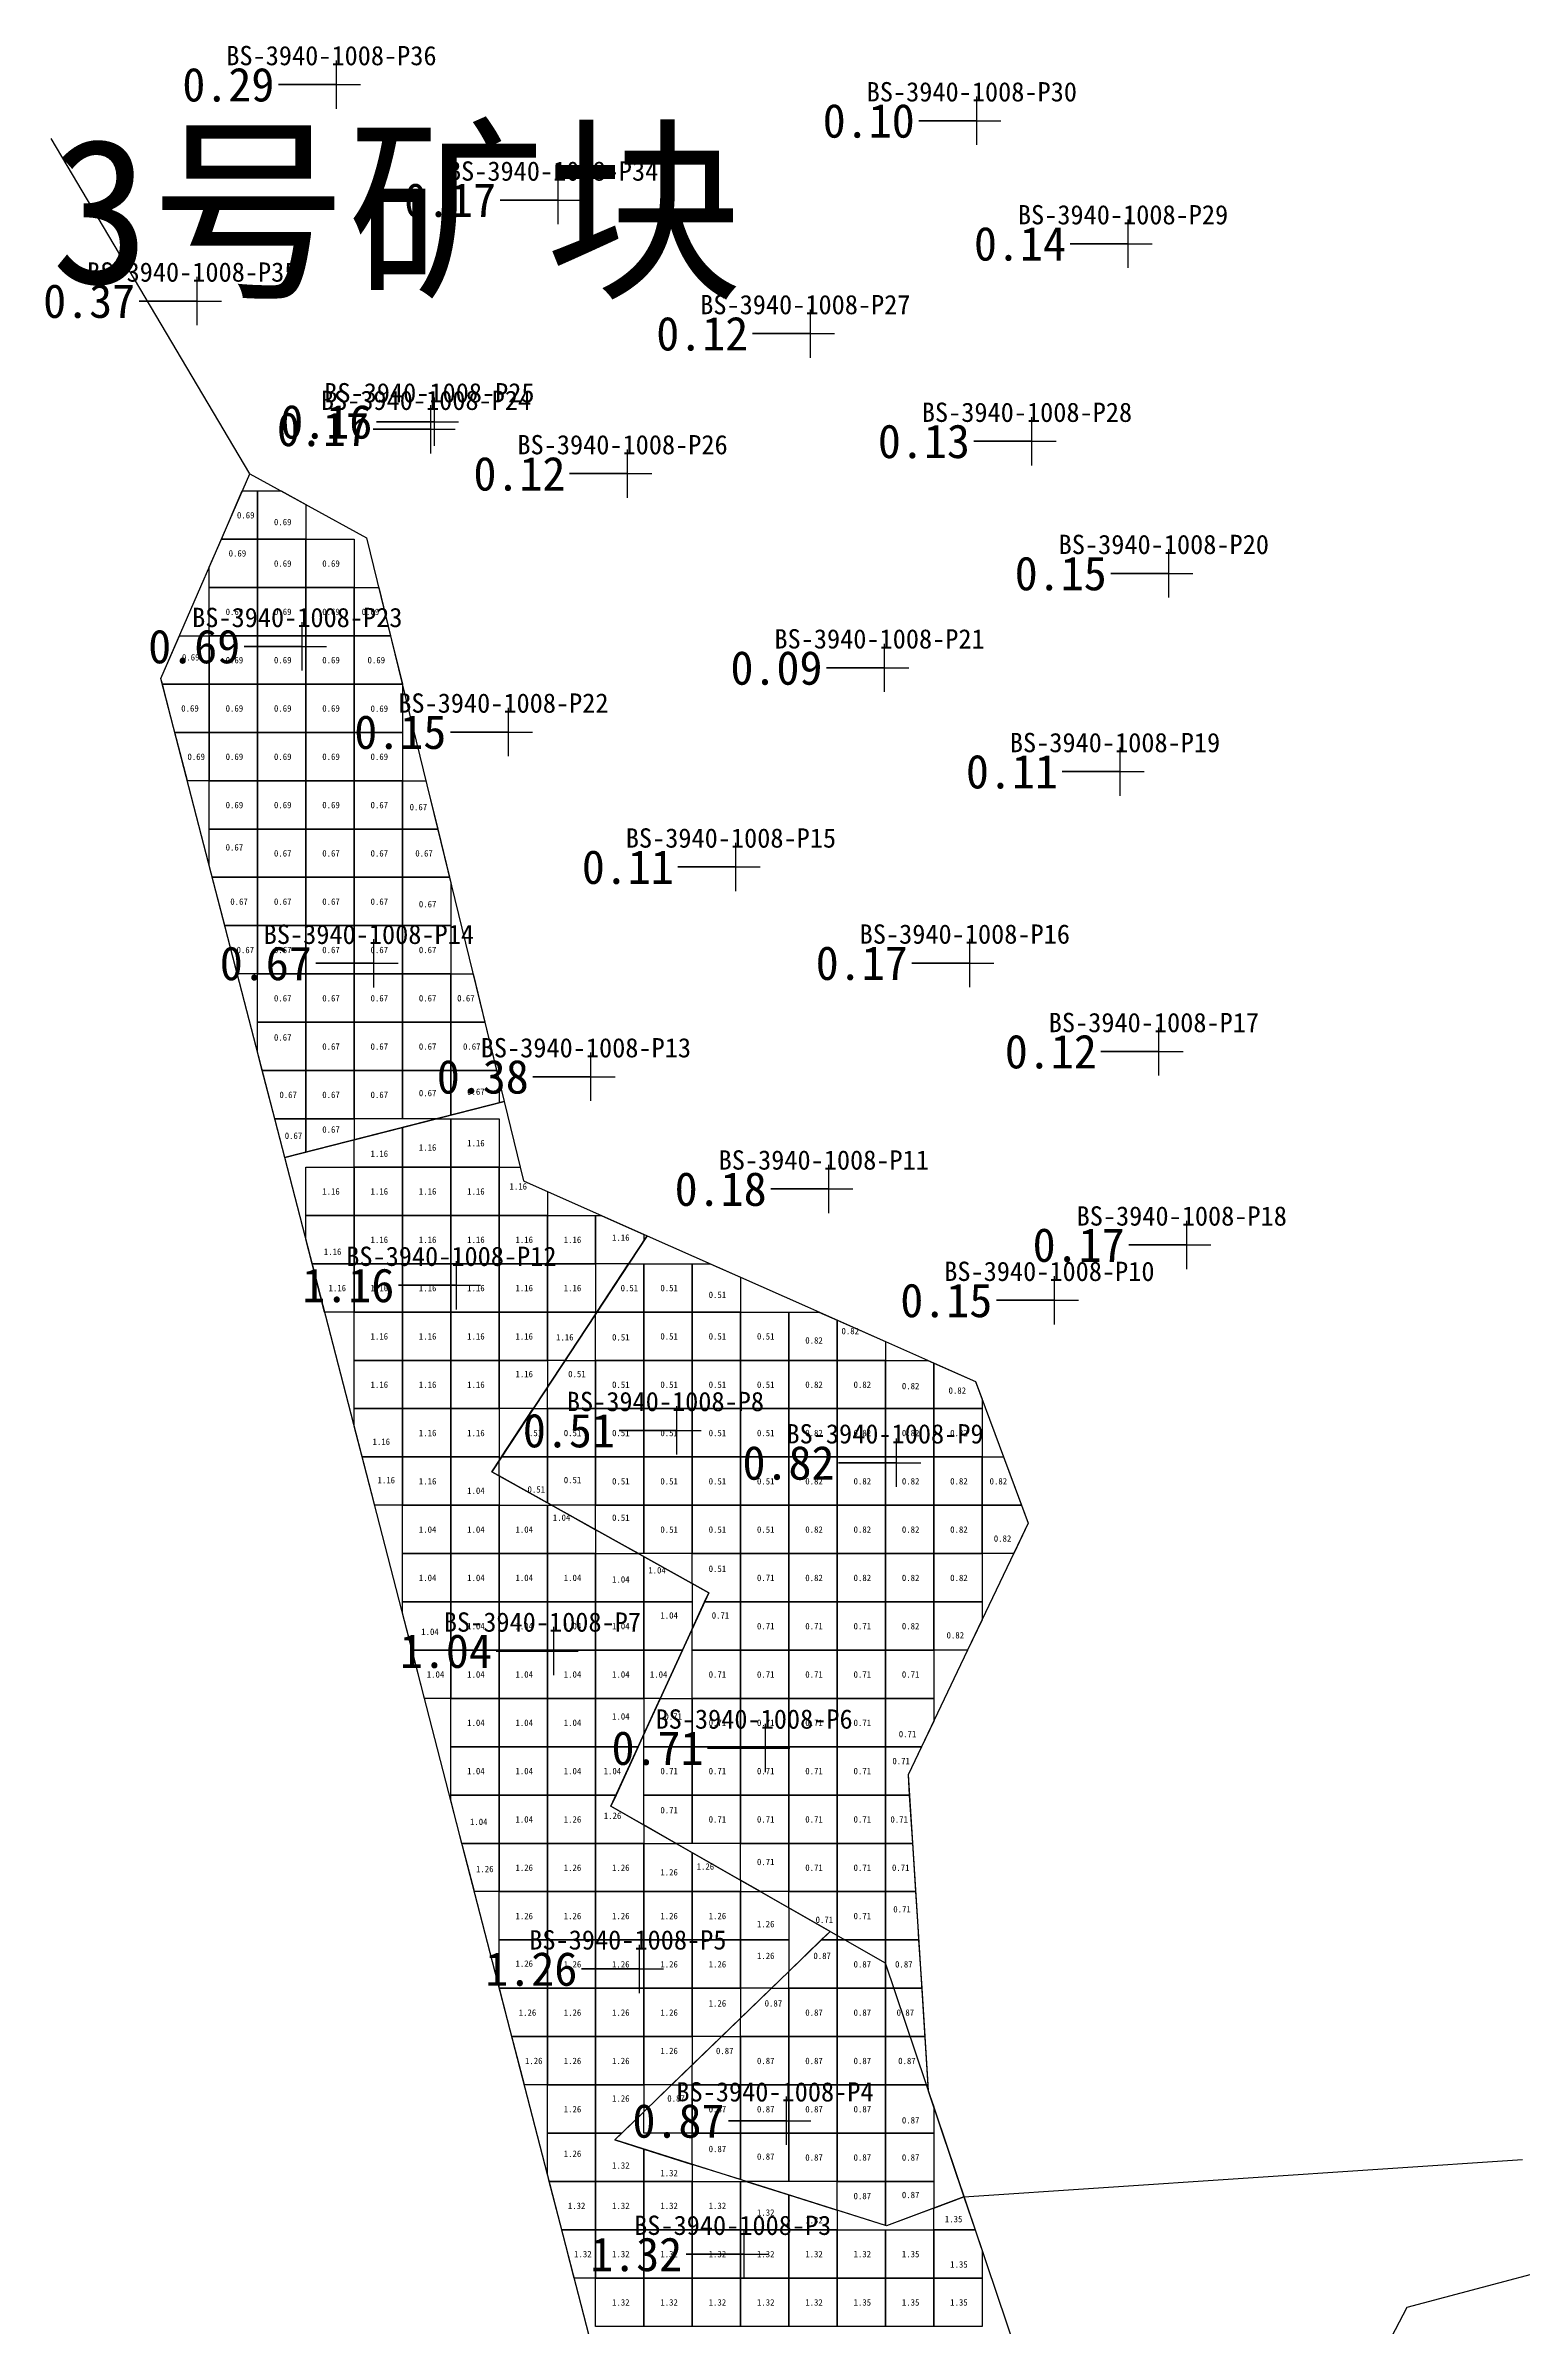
# Model space of a CAD drawing. Header units: metres. Extents: x 470001 to 470177, y 4349638 to 4349825.
# Drawn here: x 470088.92 to 470119.49, y 4349732.26 to 4349779.47 of the extents above; entities that cross this region are included whole.
import ezdxf

# ---------------------------------------------------------------- set-up
doc = ezdxf.new("R2010")
doc.units = ezdxf.units.M
for name, color, linetype in [('0.500-1.000', 4, 'Continuous'), ('1.000-1.500', 5, 'Continuous'), ('点', 7, 'Continuous'), ('爆区方格网', 7, 'Continuous'), ('综合图_历史矿块', 7, 'Continuous'), ('钻孔', 7, 'Continuous')]:
    doc.layers.add(name, color=color, linetype=linetype)
doc.styles.add('CN_TTF', font='simsunb.ttf')

msp = doc.modelspace()

# ---------------------------------------------------------------- texts
at = {"color": 4, "style": 'CN_TTF'}
for s, p in [('0.69', (470092.878, 4349769.686)), ('0.69', (470093.644, 4349769.545)), ('0.69', (470092.706, 4349768.897)), ('0.69', (470093.644, 4349768.686)), ('0.69', (470094.644, 4349768.686)), ('0.69', (470092.644, 4349767.686)), ('0.69', (470093.644, 4349767.686)), ('0.69', (470094.644, 4349767.686)), ('0.69', (470095.46, 4349767.686)), ('0.69', (470091.739, 4349766.745)), ('0.69', (470092.644, 4349766.686)), ('0.69', (470093.644, 4349766.686)), ('0.69', (470094.644, 4349766.686)), ('0.69', (470095.582, 4349766.686)), ('0.69', (470091.724, 4349765.686)), ('0.69', (470092.644, 4349765.686)), ('0.69', (470093.644, 4349765.686)), ('0.69', (470094.644, 4349765.686)), ('0.69', (470095.644, 4349765.682)), ('0.69', (470091.853, 4349764.686)), ('0.69', (470092.644, 4349764.686)), ('0.69', (470093.644, 4349764.686)), ('0.69', (470094.644, 4349764.686)), ('0.69', (470095.644, 4349764.686)), ('0.69', (470092.644, 4349763.686)), ('0.69', (470093.644, 4349763.686)), ('0.69', (470094.644, 4349763.686)), ('0.67', (470095.644, 4349763.686)), ('0.67', (470096.453, 4349763.644)), ('0.67', (470092.644, 4349762.81)), ('0.67', (470093.644, 4349762.686)), ('0.67', (470094.644, 4349762.686)), ('0.67', (470095.644, 4349762.686)), ('0.67', (470096.57, 4349762.686)), ('0.67', (470092.74, 4349761.686)), ('0.67', (470093.644, 4349761.686)), ('0.67', (470094.644, 4349761.686)), ('0.67', (470095.644, 4349761.686)), ('0.67', (470096.644, 4349761.633)), ('0.67', (470092.87, 4349760.686)), ('0.67', (470093.644, 4349760.686)), ('0.67', (470094.644, 4349760.686)), ('0.67', (470095.644, 4349760.686)), ('0.67', (470096.644, 4349760.686)), ('0.67', (470093.644, 4349759.686)), ('0.67', (470094.644, 4349759.686)), ('0.67', (470095.644, 4349759.686)), ('0.67', (470096.644, 4349759.686)), ('0.67', (470097.436, 4349759.686)), ('0.67', (470093.644, 4349758.875)), ('0.67', (470094.644, 4349758.686)), ('0.67', (470095.644, 4349758.686)), ('0.67', (470096.644, 4349758.686)), ('0.67', (470097.558, 4349758.686)), ('0.67', (470096.644, 4349757.724)), ('0.67', (470097.644, 4349757.751)), ('0.67', (470093.757, 4349757.686)), ('0.67', (470094.644, 4349757.686)), ('0.67', (470095.644, 4349757.686)), ('0.67', (470093.867, 4349756.84)), ('0.67', (470094.644, 4349756.968)), ('0.51', (470100.821, 4349753.686)), ('0.51', (470101.644, 4349753.686)), ('0.51', (470102.644, 4349753.546)), ('0.51', (470100.644, 4349752.667)), ('0.51', (470101.644, 4349752.686)), ('0.51', (470102.644, 4349752.686)), ('0.51', (470103.644, 4349752.686)), ('0.82', (470104.644, 4349752.602)), ('0.82', (470105.394, 4349752.796)), ('0.51', (470099.735, 4349751.907)), ('0.51', (470100.644, 4349751.686)), ('0.51', (470101.644, 4349751.686)), ('0.51', (470102.644, 4349751.686)), ('0.51', (470103.644, 4349751.686)), ('0.82', (470104.644, 4349751.686)), ('0.82', (470105.644, 4349751.686)), ('0.82', (470106.644, 4349751.658)), ('0.82', (470107.61, 4349751.564)), ('0.51', (470098.834, 4349750.686)), ('0.51', (470099.644, 4349750.686)), ('0.51', (470100.644, 4349750.686)), ('0.51', (470101.644, 4349750.686)), ('0.51', (470102.644, 4349750.686)), ('0.51', (470103.644, 4349750.686)), ('0.82', (470104.644, 4349750.686)), ('0.82', (470105.644, 4349750.686)), ('0.82', (470106.644, 4349750.686)), ('0.82', (470107.644, 4349750.686)), ('0.51', (470099.644, 4349749.712)), ('0.51', (470100.644, 4349749.686)), ('0.51', (470101.644, 4349749.686)), ('0.51', (470102.644, 4349749.686)), ('0.51', (470103.644, 4349749.686)), ('0.82', (470104.644, 4349749.686)), ('0.82', (470105.644, 4349749.686)), ('0.82', (470106.644, 4349749.686)), ('0.82', (470107.644, 4349749.686)), ('0.82', (470108.46, 4349749.686)), ('0.51', (470098.894, 4349749.517)), ('0.51', (470100.644, 4349748.933)), ('0.51', (470101.644, 4349748.686)), ('0.51', (470102.644, 4349748.686)), ('0.51', (470103.644, 4349748.686)), ('0.82', (470104.644, 4349748.686)), ('0.82', (470105.644, 4349748.686)), ('0.82', (470106.644, 4349748.686)), ('0.82', (470107.644, 4349748.686)), ('0.82', (470108.547, 4349748.5)), ('0.51', (470102.644, 4349747.875)), ('0.71', (470103.644, 4349747.686)), ('0.82', (470104.644, 4349747.686)), ('0.82', (470105.644, 4349747.686)), ('0.82', (470106.644, 4349747.686)), ('0.82', (470107.644, 4349747.686)), ('0.71', (470102.707, 4349746.908)), ('0.71', (470103.644, 4349746.686)), ('0.71', (470104.644, 4349746.686)), ('0.71', (470105.644, 4349746.686)), ('0.82', (470106.644, 4349746.686)), ('0.82', (470107.569, 4349746.498)), ('0.71', (470102.644, 4349745.686)), ('0.71', (470103.644, 4349745.686)), ('0.71', (470104.644, 4349745.686)), ('0.71', (470105.644, 4349745.686)), ('0.71', (470106.644, 4349745.686)), ('0.71', (470101.728, 4349744.817)), ('0.71', (470102.644, 4349744.686)), ('0.71', (470103.644, 4349744.686)), ('0.71', (470104.644, 4349744.686)), ('0.71', (470105.644, 4349744.686)), ('0.71', (470106.58, 4349744.452)), ('0.71', (470101.644, 4349743.686)), ('0.71', (470102.644, 4349743.686)), ('0.71', (470103.644, 4349743.686)), ('0.71', (470104.644, 4349743.686)), ('0.71', (470105.644, 4349743.686)), ('0.71', (470106.447, 4349743.894)), ('0.71', (470101.644, 4349742.877)), ('0.71', (470102.644, 4349742.686)), ('0.71', (470103.644, 4349742.686)), ('0.71', (470104.644, 4349742.686)), ('0.71', (470105.644, 4349742.686)), ('0.71', (470106.407, 4349742.686)), ('0.71', (470103.644, 4349741.805)), ('0.71', (470104.644, 4349741.686)), ('0.71', (470105.644, 4349741.686)), ('0.71', (470106.439, 4349741.686)), ('0.71', (470106.466, 4349740.826)), ('0.71', (470104.858, 4349740.608)), ('0.71', (470105.644, 4349740.686)), ('0.87', (470104.812, 4349739.861)), ('0.87', (470105.644, 4349739.686)), ('0.87', (470106.503, 4349739.686)), ('0.87', (470103.803, 4349738.877)), ('0.87', (470104.644, 4349738.686)), ('0.87', (470105.644, 4349738.686)), ('0.87', (470106.535, 4349738.686)), ('0.87', (470102.795, 4349737.893)), ('0.87', (470103.644, 4349737.686)), ('0.87', (470104.644, 4349737.686)), ('0.87', (470105.644, 4349737.686)), ('0.87', (470106.567, 4349737.686)), ('0.87', (470101.787, 4349736.909)), ('0.87', (470102.644, 4349736.686)), ('0.87', (470103.644, 4349736.686)), ('0.87', (470104.644, 4349736.686)), ('0.87', (470105.644, 4349736.686)), ('0.87', (470106.644, 4349736.457)), ('0.87', (470102.644, 4349735.863)), ('0.87', (470103.644, 4349735.705)), ('0.87', (470104.644, 4349735.686)), ('0.87', (470105.644, 4349735.686)), ('0.87', (470106.644, 4349735.686)), ('0.87', (470105.644, 4349734.888)), ('0.87', (470106.644, 4349734.911))]:
    msp.add_text(s, height=0.1333, dxfattribs=at).set_placement(p)
at = {"color": 5, "style": 'CN_TTF'}
for s, p in [('1.16', (470095.644, 4349756.468)), ('1.16', (470096.644, 4349756.596)), ('1.16', (470097.644, 4349756.686)), ('1.16', (470094.644, 4349755.686)), ('1.16', (470095.644, 4349755.686)), ('1.16', (470096.644, 4349755.686)), ('1.16', (470097.644, 4349755.686)), ('1.16', (470098.521, 4349755.79)), ('1.16', (470094.677, 4349754.44)), ('1.16', (470095.644, 4349754.686)), ('1.16', (470096.644, 4349754.686)), ('1.16', (470097.644, 4349754.686)), ('1.16', (470098.644, 4349754.686)), ('1.16', (470099.644, 4349754.686)), ('1.16', (470100.644, 4349754.731)), ('1.16', (470094.774, 4349753.686)), ('1.16', (470095.644, 4349753.686)), ('1.16', (470096.644, 4349753.686)), ('1.16', (470097.644, 4349753.686)), ('1.16', (470098.644, 4349753.686)), ('1.16', (470099.644, 4349753.686)), ('1.16', (470095.644, 4349752.686)), ('1.16', (470096.644, 4349752.686)), ('1.16', (470097.644, 4349752.686)), ('1.16', (470098.644, 4349752.686)), ('1.16', (470099.485, 4349752.667)), ('1.16', (470095.644, 4349751.686)), ('1.16', (470096.644, 4349751.686)), ('1.16', (470097.644, 4349751.686)), ('1.16', (470098.644, 4349751.907)), ('1.16', (470096.644, 4349750.686)), ('1.16', (470097.644, 4349750.686)), ('1.16', (470095.685, 4349750.505)), ('1.16', (470095.788, 4349749.708)), ('1.16', (470096.644, 4349749.686)), ('1.04', (470097.644, 4349749.491)), ('1.04', (470099.417, 4349748.933)), ('1.04', (470096.644, 4349748.686)), ('1.04', (470097.644, 4349748.686)), ('1.04', (470098.644, 4349748.686)), ('1.04', (470101.394, 4349747.843)), ('1.04', (470096.644, 4349747.686)), ('1.04', (470097.644, 4349747.686)), ('1.04', (470098.644, 4349747.686)), ('1.04', (470099.644, 4349747.686)), ('1.04', (470100.644, 4349747.654)), ('1.04', (470101.644, 4349746.908)), ('1.04', (470096.693, 4349746.57)), ('1.04', (470097.644, 4349746.686)), ('1.04', (470098.644, 4349746.686)), ('1.04', (470099.644, 4349746.686)), ('1.04', (470100.644, 4349746.686)), ('1.04', (470096.808, 4349745.686)), ('1.04', (470097.644, 4349745.686)), ('1.04', (470098.644, 4349745.686)), ('1.04', (470099.644, 4349745.686)), ('1.04', (470100.644, 4349745.686)), ('1.04', (470101.427, 4349745.686)), ('1.04', (470097.644, 4349744.686)), ('1.04', (470098.644, 4349744.686)), ('1.04', (470099.644, 4349744.686)), ('1.04', (470100.644, 4349744.817)), ('1.04', (470097.644, 4349743.686)), ('1.04', (470098.644, 4349743.686)), ('1.04', (470099.644, 4349743.686)), ('1.04', (470100.469, 4349743.686)), ('1.04', (470097.702, 4349742.635)), ('1.04', (470098.644, 4349742.686)), ('1.26', (470099.644, 4349742.686)), ('1.26', (470100.473, 4349742.762)), ('1.26', (470097.828, 4349741.659)), ('1.26', (470098.644, 4349741.686)), ('1.26', (470099.644, 4349741.686)), ('1.26', (470100.644, 4349741.686)), ('1.26', (470102.394, 4349741.71)), ('1.26', (470101.644, 4349741.591)), ('1.26', (470098.644, 4349740.686)), ('1.26', (470099.644, 4349740.686)), ('1.26', (470100.644, 4349740.686)), ('1.26', (470101.644, 4349740.686)), ('1.26', (470102.644, 4349740.686)), ('1.26', (470103.644, 4349740.519)), ('1.26', (470103.644, 4349739.861)), ('1.26', (470098.644, 4349739.7)), ('1.26', (470099.644, 4349739.686)), ('1.26', (470100.644, 4349739.686)), ('1.26', (470101.644, 4349739.686)), ('1.26', (470102.644, 4349739.686)), ('1.26', (470102.644, 4349738.877)), ('1.26', (470098.712, 4349738.686)), ('1.26', (470099.644, 4349738.686)), ('1.26', (470100.644, 4349738.686)), ('1.26', (470101.644, 4349738.686)), ('1.26', (470101.644, 4349737.893)), ('1.26', (470098.841, 4349737.686)), ('1.26', (470099.644, 4349737.686)), ('1.26', (470100.644, 4349737.686)), ('1.26', (470099.644, 4349736.686)), ('1.26', (470100.644, 4349736.909)), ('1.26', (470099.644, 4349735.765)), ('1.32', (470100.644, 4349735.521)), ('1.32', (470101.644, 4349735.363)), ('1.32', (470099.729, 4349734.686)), ('1.32', (470100.644, 4349734.686)), ('1.32', (470101.644, 4349734.686)), ('1.32', (470102.644, 4349734.686)), ('1.32', (470103.644, 4349734.546)), ('1.32', (470104.644, 4349734.388)), ('1.35', (470107.534, 4349734.411)), ('1.32', (470099.858, 4349733.686)), ('1.32', (470100.644, 4349733.686)), ('1.32', (470101.644, 4349733.686)), ('1.32', (470102.644, 4349733.686)), ('1.32', (470103.644, 4349733.686)), ('1.32', (470104.644, 4349733.686)), ('1.32', (470105.644, 4349733.686)), ('1.35', (470106.644, 4349733.686)), ('1.35', (470107.644, 4349733.472)), ('1.32', (470100.644, 4349732.686)), ('1.32', (470101.644, 4349732.686)), ('1.32', (470102.644, 4349732.686)), ('1.32', (470103.644, 4349732.686)), ('1.32', (470104.644, 4349732.686)), ('1.35', (470105.644, 4349732.686)), ('1.35', (470106.644, 4349732.686)), ('1.35', (470107.644, 4349732.686))]:
    msp.add_text(s, height=0.1333, dxfattribs=at).set_placement(p)
at = {"insert": (470089.034, 4349777.553), "char_height": 3, "attachment_point": 1, "style": 'CN_TTF'}
msp.add_mtext('3号矿块', dxfattribs=at)
at = {"layer": '钻孔', "color": 138, "true_color": 0x004c4c, "style": 'CN_TTF'}
for s, p in [('BS-3940-1008-P36', (470092.657, 4349779.068)), ('BS-3940-1008-P30', (470105.915, 4349778.319)), ('BS-3940-1008-P34', (470097.246, 4349776.678)), ('BS-3940-1008-P29', (470109.046, 4349775.774)), ('BS-3940-1008-P35', (470089.776, 4349774.587)), ('BS-3940-1008-P27', (470102.469, 4349773.913)), ('BS-3940-1008-P25', (470094.685, 4349772.088)), ('BS-3940-1008-P24', (470094.615, 4349771.932)), ('BS-3940-1008-P28', (470107.057, 4349771.684)), ('BS-3940-1008-P26', (470098.684, 4349771.013)), ('BS-3940-1008-P20', (470109.89, 4349768.948)), ('BS-3940-1008-P23', (470091.95, 4349767.436)), ('BS-3940-1008-P21', (470104.005, 4349766.993)), ('BS-3940-1008-P22', (470096.217, 4349765.664)), ('BS-3940-1008-P19', (470108.88, 4349764.846)), ('BS-3940-1008-P15', (470100.928, 4349762.87)), ('BS-3940-1008-P14', (470093.432, 4349760.876)), ('BS-3940-1008-P16', (470105.77, 4349760.881)), ('BS-3940-1008-P17', (470109.685, 4349759.05)), ('BS-3940-1008-P13', (470097.925, 4349758.528)), ('BS-3940-1008-P11', (470102.85, 4349756.204)), ('BS-3940-1008-P18', (470110.261, 4349755.045)), ('BS-3940-1008-P12', (470095.14, 4349754.21)), ('BS-3940-1008-P10', (470107.521, 4349753.899)), ('BS-3940-1008-P8', (470099.708, 4349751.204)), ('BS-3940-1008-P9', (470104.254, 4349750.535)), ('BS-3940-1008-P7', (470097.161, 4349746.638)), ('BS-3940-1008-P6', (470101.543, 4349744.63)), ('BS-3940-1008-P5', (470098.93, 4349740.058)), ('BS-3940-1008-P4', (470101.976, 4349736.912)), ('BS-3940-1008-P3', (470101.101, 4349734.149))]:
    msp.add_text(s, height=0.4, dxfattribs=at).set_placement(p)
at = {"layer": '钻孔', "color": 8, "style": 'CN_TTF'}
for s, p in [('0.29', (470091.747, 4349778.318)), ('0.10', (470105.005, 4349777.569)), ('0.17', (470096.336, 4349775.928)), ('0.14', (470108.136, 4349775.024)), ('0.37', (470088.866, 4349773.837)), ('0.12', (470101.559, 4349773.163)), ('0.16', (470093.775, 4349771.338)), ('0.17', (470093.705, 4349771.182)), ('0.13', (470106.147, 4349770.934)), ('0.12', (470097.774, 4349770.263)), ('0.15', (470108.98, 4349768.198)), ('0.09', (470103.095, 4349766.243)), ('0.15', (470095.307, 4349764.914)), ('0.11', (470107.97, 4349764.096)), ('0.11', (470100.018, 4349762.12)), ('0.17', (470104.86, 4349760.131)), ('0.12', (470108.775, 4349758.3)), ('0.38', (470097.015, 4349757.778)), ('0.18', (470101.94, 4349755.454)), ('0.17', (470109.351, 4349754.295)), ('0.15', (470106.611, 4349753.149))]:
    msp.add_text(s, height=0.7, dxfattribs=at).set_placement(p)
at = {"layer": '钻孔', "color": 4, "style": 'CN_TTF'}
for s, p in [('0.69', (470091.04, 4349766.686)), ('0.67', (470092.522, 4349760.126)), ('0.51', (470098.798, 4349750.454)), ('0.82', (470103.344, 4349749.785)), ('0.71', (470100.633, 4349743.88)), ('0.87', (470101.066, 4349736.162))]:
    msp.add_text(s, height=0.7, dxfattribs=at).set_placement(p)
at = {"layer": '钻孔', "color": 5, "style": 'CN_TTF'}
for s, p in [('1.16', (470094.23, 4349753.46)), ('1.04', (470096.251, 4349745.888)), ('1.26', (470098.02, 4349739.308)), ('1.32', (470100.191, 4349733.399))]:
    msp.add_text(s, height=0.7, dxfattribs=at).set_placement(p)

# ---------------------------------------------------------------- linework, layer by layer
at = {"color": 7}
for p, q in [((470093.143, 4349770.612), (470089.034, 4349777.553)), ((470107.929, 4349734.941), (470119.49, 4349735.708))]:
    msp.add_line(p, q, dxfattribs=at)
at = {"layer": '0.500-1.000', "color": 4, "lineweight": 30}
for points in [[(470098.411, 4349757.616), (470093.868, 4349756.452), (470092.145, 4349763.118), (470091.304, 4349766.375), (470093.143, 4349770.612), (470095.562, 4349769.284), (470096.81, 4349764.172), (470098.411, 4349757.616)], [(470100.621, 4349743.027), (470102.645, 4349747.444), (470098.153, 4349749.95), (470101.368, 4349754.835), (470104.687, 4349753.362), (470108.167, 4349751.817), (470109.26, 4349748.883), (470107.86, 4349745.952), (470106.771, 4349743.672), (470106.972, 4349740.536), (470107.191, 4349737.133), (470107.929, 4349734.941), (470106.327, 4349734.336), (470100.701, 4349736.118), (470105.159, 4349740.434), (470100.621, 4349743.027)]]:
    msp.add_lwpolyline(points, close=True, dxfattribs=at)
at = {"layer": '1.000-1.500', "color": 5, "lineweight": 30}
msp.add_lwpolyline([(470098.411, 4349757.616), (470098.812, 4349755.969), (470101.368, 4349754.835), (470098.153, 4349749.95), (470102.645, 4349747.444), (470100.621, 4349743.027), (470106.299, 4349739.782), (470109.856, 4349729.218), (470114.373, 4349727.421), (470110.826, 4349722.422), (470110.138, 4349718.026), (470107.154, 4349716.026), (470103.459, 4349714.397), (470104.254, 4349720.146), (470106.075, 4349727.256), (470101.011, 4349728.805), (470100.433, 4349731.043), (470099.259, 4349735.588), (470097.55, 4349742.202), (470095.716, 4349749.299), (470093.868, 4349756.452), (470098.411, 4349757.616)], close=True, dxfattribs=at)
at = {"layer": '点', "color": 138, "true_color": 0x004c4c}
for p, q in [((470094.937, 4349778.168), (470094.937, 4349779.168)), ((470094.437, 4349778.668), (470095.437, 4349778.668)), ((470108.195, 4349777.419), (470108.195, 4349778.419)), ((470107.695, 4349777.919), (470108.695, 4349777.919)), ((470099.526, 4349775.778), (470099.526, 4349776.778)), ((470099.026, 4349776.278), (470100.026, 4349776.278)), ((470111.326, 4349774.874), (470111.326, 4349775.874)), ((470110.826, 4349775.374), (470111.826, 4349775.374)), ((470092.056, 4349773.687), (470092.056, 4349774.687)), ((470091.556, 4349774.187), (470092.556, 4349774.187)), ((470104.749, 4349773.013), (470104.749, 4349774.013)), ((470104.249, 4349773.513), (470105.249, 4349773.513)), ((470096.895, 4349771.032), (470096.895, 4349772.032)), ((470096.965, 4349771.188), (470096.965, 4349772.188)), ((470096.395, 4349771.532), (470097.395, 4349771.532)), ((470096.465, 4349771.688), (470097.465, 4349771.688)), ((470109.337, 4349770.784), (470109.337, 4349771.784)), ((470100.964, 4349770.113), (470100.964, 4349771.113)), ((470108.837, 4349771.284), (470109.837, 4349771.284)), ((470100.464, 4349770.613), (470101.464, 4349770.613)), ((470112.17, 4349768.048), (470112.17, 4349769.048)), ((470111.67, 4349768.548), (470112.67, 4349768.548)), ((470094.23, 4349766.536), (470094.23, 4349767.536)), ((470093.73, 4349767.036), (470094.73, 4349767.036)), ((470106.285, 4349766.093), (470106.285, 4349767.093)), ((470105.785, 4349766.593), (470106.785, 4349766.593)), ((470098.497, 4349764.764), (470098.497, 4349765.764)), ((470097.997, 4349765.264), (470098.997, 4349765.264)), ((470111.16, 4349763.946), (470111.16, 4349764.946)), ((470110.66, 4349764.446), (470111.66, 4349764.446)), ((470103.208, 4349761.97), (470103.208, 4349762.97)), ((470102.708, 4349762.47), (470103.708, 4349762.47)), ((470095.712, 4349759.976), (470095.712, 4349760.976)), ((470108.05, 4349759.981), (470108.05, 4349760.981)), ((470095.212, 4349760.476), (470096.212, 4349760.476)), ((470107.55, 4349760.481), (470108.55, 4349760.481)), ((470111.965, 4349758.15), (470111.965, 4349759.15)), ((470100.205, 4349757.628), (470100.205, 4349758.628)), ((470111.465, 4349758.65), (470112.465, 4349758.65)), ((470099.705, 4349758.128), (470100.705, 4349758.128)), ((470105.13, 4349755.304), (470105.13, 4349756.304)), ((470104.63, 4349755.804), (470105.63, 4349755.804)), ((470112.541, 4349754.145), (470112.541, 4349755.145)), ((470112.041, 4349754.645), (470113.041, 4349754.645)), ((470097.42, 4349753.31), (470097.42, 4349754.31)), ((470096.92, 4349753.81), (470097.92, 4349753.81)), ((470109.801, 4349752.999), (470109.801, 4349753.999)), ((470109.301, 4349753.499), (470110.301, 4349753.499)), ((470101.988, 4349750.304), (470101.988, 4349751.304)), ((470101.488, 4349750.804), (470102.488, 4349750.804)), ((470106.534, 4349749.635), (470106.534, 4349750.635)), ((470106.034, 4349750.135), (470107.034, 4349750.135)), ((470099.441, 4349745.738), (470099.441, 4349746.738)), ((470098.941, 4349746.238), (470099.941, 4349746.238)), ((470103.823, 4349743.73), (470103.823, 4349744.73)), ((470103.323, 4349744.23), (470104.323, 4349744.23)), ((470101.21, 4349739.158), (470101.21, 4349740.158)), ((470100.71, 4349739.658), (470101.71, 4349739.658)), ((470104.256, 4349736.012), (470104.256, 4349737.012)), ((470103.756, 4349736.512), (470104.756, 4349736.512)), ((470103.381, 4349733.249), (470103.381, 4349734.249)), ((470102.881, 4349733.749), (470103.881, 4349733.749))]:
    msp.add_line(p, q, dxfattribs=at)
at = {"layer": '爆区方格网', "color": 4}
for points in [[(470093.304, 4349770.256), (470093.304, 4349769.256), (470092.555, 4349769.256), (470092.989, 4349770.256), (470093.304, 4349770.256)], [(470094.304, 4349769.256), (470093.304, 4349769.256), (470093.304, 4349770.256), (470093.791, 4349770.256), (470094.304, 4349769.975), (470094.304, 4349769.256)], [(470093.304, 4349769.256), (470093.304, 4349768.256), (470092.304, 4349768.256), (470092.304, 4349768.678), (470092.555, 4349769.256), (470093.304, 4349769.256)], [(470093.304, 4349768.256), (470093.304, 4349769.256), (470094.304, 4349769.256), (470094.304, 4349768.256), (470093.304, 4349768.256)], [(470094.304, 4349768.256), (470094.304, 4349769.256), (470095.304, 4349769.256), (470095.304, 4349768.256), (470094.304, 4349768.256)], [(470092.304, 4349767.256), (470092.304, 4349768.256), (470093.304, 4349768.256), (470093.304, 4349767.256), (470092.304, 4349767.256)], [(470093.304, 4349767.256), (470093.304, 4349768.256), (470094.304, 4349768.256), (470094.304, 4349767.256), (470093.304, 4349767.256)], [(470094.304, 4349767.256), (470094.304, 4349768.256), (470095.304, 4349768.256), (470095.304, 4349767.256), (470094.304, 4349767.256)], [(470095.304, 4349767.256), (470095.304, 4349768.256), (470095.813, 4349768.256), (470096.058, 4349767.256), (470095.304, 4349767.256)], [(470092.304, 4349767.256), (470092.304, 4349766.256), (470091.334, 4349766.256), (470091.304, 4349766.375), (470091.686, 4349767.256), (470092.304, 4349767.256)], [(470092.304, 4349766.256), (470092.304, 4349767.256), (470093.304, 4349767.256), (470093.304, 4349766.256), (470092.304, 4349766.256)], [(470093.304, 4349766.256), (470093.304, 4349767.256), (470094.304, 4349767.256), (470094.304, 4349766.256), (470093.304, 4349766.256)], [(470094.304, 4349766.256), (470094.304, 4349767.256), (470095.304, 4349767.256), (470095.304, 4349766.256), (470094.304, 4349766.256)], [(470095.304, 4349766.256), (470095.304, 4349767.256), (470096.058, 4349767.256), (470096.302, 4349766.256), (470095.304, 4349766.256)], [(470092.304, 4349766.256), (470092.304, 4349765.256), (470091.593, 4349765.256), (470091.334, 4349766.256), (470092.304, 4349766.256)], [(470092.304, 4349765.256), (470092.304, 4349766.256), (470093.304, 4349766.256), (470093.304, 4349765.256), (470092.304, 4349765.256)], [(470093.304, 4349765.256), (470093.304, 4349766.256), (470094.304, 4349766.256), (470094.304, 4349765.256), (470093.304, 4349765.256)], [(470094.304, 4349765.256), (470094.304, 4349766.256), (470095.304, 4349766.256), (470095.304, 4349765.256), (470094.304, 4349765.256)], [(470096.304, 4349765.256), (470095.304, 4349765.256), (470095.304, 4349766.256), (470096.302, 4349766.256), (470096.304, 4349766.247), (470096.304, 4349765.256)], [(470092.304, 4349765.256), (470092.304, 4349764.256), (470091.851, 4349764.256), (470091.593, 4349765.256), (470092.304, 4349765.256)], [(470092.304, 4349764.256), (470092.304, 4349765.256), (470093.304, 4349765.256), (470093.304, 4349764.256), (470092.304, 4349764.256)], [(470093.304, 4349764.256), (470093.304, 4349765.256), (470094.304, 4349765.256), (470094.304, 4349764.256), (470093.304, 4349764.256)], [(470094.304, 4349764.256), (470094.304, 4349765.256), (470095.304, 4349765.256), (470095.304, 4349764.256), (470094.304, 4349764.256)], [(470095.304, 4349764.256), (470095.304, 4349765.256), (470096.304, 4349765.256), (470096.304, 4349764.256), (470095.304, 4349764.256)], [(470092.304, 4349763.256), (470092.304, 4349764.256), (470093.304, 4349764.256), (470093.304, 4349763.256), (470092.304, 4349763.256)], [(470093.304, 4349763.256), (470093.304, 4349764.256), (470094.304, 4349764.256), (470094.304, 4349763.256), (470093.304, 4349763.256)], [(470094.304, 4349763.256), (470094.304, 4349764.256), (470095.304, 4349764.256), (470095.304, 4349763.256), (470094.304, 4349763.256)], [(470095.304, 4349763.256), (470095.304, 4349764.256), (470096.304, 4349764.256), (470096.304, 4349763.256), (470095.304, 4349763.256)], [(470096.304, 4349763.256), (470096.304, 4349764.256), (470096.79, 4349764.256), (470096.81, 4349764.172), (470097.034, 4349763.256), (470096.304, 4349763.256)], [(470092.304, 4349763.256), (470093.304, 4349763.256), (470093.304, 4349762.256), (470092.368, 4349762.256), (470092.304, 4349762.505), (470092.304, 4349763.256)], [(470093.304, 4349762.256), (470093.304, 4349763.256), (470094.304, 4349763.256), (470094.304, 4349762.256), (470093.304, 4349762.256)], [(470094.304, 4349762.256), (470094.304, 4349763.256), (470095.304, 4349763.256), (470095.304, 4349762.256), (470094.304, 4349762.256)], [(470095.304, 4349762.256), (470095.304, 4349763.256), (470096.304, 4349763.256), (470096.304, 4349762.256), (470095.304, 4349762.256)], [(470096.304, 4349762.256), (470096.304, 4349763.256), (470097.034, 4349763.256), (470097.278, 4349762.256), (470096.304, 4349762.256)], [(470093.304, 4349762.256), (470093.304, 4349761.256), (470092.626, 4349761.256), (470092.368, 4349762.256), (470093.304, 4349762.256)], [(470093.304, 4349761.256), (470093.304, 4349762.256), (470094.304, 4349762.256), (470094.304, 4349761.256), (470093.304, 4349761.256)], [(470094.304, 4349761.256), (470094.304, 4349762.256), (470095.304, 4349762.256), (470095.304, 4349761.256), (470094.304, 4349761.256)], [(470095.304, 4349761.256), (470095.304, 4349762.256), (470096.304, 4349762.256), (470096.304, 4349761.256), (470095.304, 4349761.256)], [(470097.304, 4349761.256), (470096.304, 4349761.256), (470096.304, 4349762.256), (470097.278, 4349762.256), (470097.304, 4349762.15), (470097.304, 4349761.256)], [(470093.304, 4349761.256), (470093.304, 4349760.256), (470092.885, 4349760.256), (470092.626, 4349761.256), (470093.304, 4349761.256)], [(470093.304, 4349760.256), (470093.304, 4349761.256), (470094.304, 4349761.256), (470094.304, 4349760.256), (470093.304, 4349760.256)], [(470094.304, 4349760.256), (470094.304, 4349761.256), (470095.304, 4349761.256), (470095.304, 4349760.256), (470094.304, 4349760.256)], [(470095.304, 4349760.256), (470095.304, 4349761.256), (470096.304, 4349761.256), (470096.304, 4349760.256), (470095.304, 4349760.256)], [(470096.304, 4349760.256), (470096.304, 4349761.256), (470097.304, 4349761.256), (470097.304, 4349760.256), (470096.304, 4349760.256)], [(470093.304, 4349759.256), (470093.304, 4349760.256), (470094.304, 4349760.256), (470094.304, 4349759.256), (470093.304, 4349759.256)], [(470094.304, 4349759.256), (470094.304, 4349760.256), (470095.304, 4349760.256), (470095.304, 4349759.256), (470094.304, 4349759.256)], [(470095.304, 4349759.256), (470095.304, 4349760.256), (470096.304, 4349760.256), (470096.304, 4349759.256), (470095.304, 4349759.256)], [(470096.304, 4349759.256), (470096.304, 4349760.256), (470097.304, 4349760.256), (470097.304, 4349759.256), (470096.304, 4349759.256)], [(470097.304, 4349759.256), (470097.304, 4349760.256), (470097.766, 4349760.256), (470098.01, 4349759.256), (470097.304, 4349759.256)], [(470093.304, 4349759.256), (470094.304, 4349759.256), (470094.304, 4349758.256), (470093.402, 4349758.256), (470093.304, 4349758.634), (470093.304, 4349759.256)], [(470094.304, 4349758.256), (470094.304, 4349759.256), (470095.304, 4349759.256), (470095.304, 4349758.256), (470094.304, 4349758.256)], [(470095.304, 4349758.256), (470095.304, 4349759.256), (470096.304, 4349759.256), (470096.304, 4349758.256), (470095.304, 4349758.256)], [(470096.304, 4349758.256), (470096.304, 4349759.256), (470097.304, 4349759.256), (470097.304, 4349758.256), (470096.304, 4349758.256)], [(470097.304, 4349758.256), (470097.304, 4349759.256), (470098.01, 4349759.256), (470098.254, 4349758.256), (470097.304, 4349758.256)], [(470094.304, 4349758.256), (470094.304, 4349757.256), (470093.66, 4349757.256), (470093.402, 4349758.256), (470094.304, 4349758.256)], [(470094.304, 4349757.256), (470094.304, 4349758.256), (470095.304, 4349758.256), (470095.304, 4349757.256), (470094.304, 4349757.256)], [(470095.304, 4349757.256), (470095.304, 4349758.256), (470096.304, 4349758.256), (470096.304, 4349757.256), (470095.304, 4349757.256)], [(470096.304, 4349757.256), (470096.304, 4349758.256), (470097.304, 4349758.256), (470097.304, 4349757.332), (470097.007, 4349757.256), (470096.304, 4349757.256)], [(470098.304, 4349757.588), (470097.304, 4349757.332), (470097.304, 4349758.256), (470098.254, 4349758.256), (470098.304, 4349758.053), (470098.304, 4349757.588)], [(470094.304, 4349757.256), (470094.304, 4349756.563), (470093.868, 4349756.452), (470093.66, 4349757.256), (470094.304, 4349757.256)], [(470094.304, 4349757.256), (470095.304, 4349757.256), (470095.304, 4349756.82), (470094.304, 4349756.563), (470094.304, 4349757.256)], [(470101.304, 4349754.256), (470101.304, 4349753.256), (470100.328, 4349753.256), (470100.987, 4349754.256), (470101.304, 4349754.256)], [(470101.304, 4349753.256), (470101.304, 4349754.256), (470102.304, 4349754.256), (470102.304, 4349753.256), (470101.304, 4349753.256)], [(470103.304, 4349753.256), (470102.304, 4349753.256), (470102.304, 4349754.256), (470102.672, 4349754.256), (470103.304, 4349753.976), (470103.304, 4349753.256)], [(470101.304, 4349753.256), (470101.304, 4349752.256), (470100.304, 4349752.256), (470100.304, 4349753.218), (470100.328, 4349753.256), (470101.304, 4349753.256)], [(470101.304, 4349752.256), (470101.304, 4349753.256), (470102.304, 4349753.256), (470102.304, 4349752.256), (470101.304, 4349752.256)], [(470102.304, 4349752.256), (470102.304, 4349753.256), (470103.304, 4349753.256), (470103.304, 4349752.256), (470102.304, 4349752.256)], [(470103.304, 4349752.256), (470103.304, 4349753.256), (470104.304, 4349753.256), (470104.304, 4349752.256), (470103.304, 4349752.256)], [(470105.304, 4349752.256), (470104.304, 4349752.256), (470104.304, 4349753.256), (470104.925, 4349753.256), (470105.304, 4349753.088), (470105.304, 4349752.256)], [(470106.304, 4349752.256), (470105.304, 4349752.256), (470105.304, 4349753.088), (470106.304, 4349752.644), (470106.304, 4349752.256)], [(470100.304, 4349752.256), (470100.304, 4349751.256), (470099.304, 4349751.256), (470099.304, 4349751.699), (470099.67, 4349752.256), (470100.304, 4349752.256)], [(470100.304, 4349751.256), (470100.304, 4349752.256), (470101.304, 4349752.256), (470101.304, 4349751.256), (470100.304, 4349751.256)], [(470101.304, 4349751.256), (470101.304, 4349752.256), (470102.304, 4349752.256), (470102.304, 4349751.256), (470101.304, 4349751.256)], [(470102.304, 4349751.256), (470102.304, 4349752.256), (470103.304, 4349752.256), (470103.304, 4349751.256), (470102.304, 4349751.256)], [(470103.304, 4349751.256), (470103.304, 4349752.256), (470104.304, 4349752.256), (470104.304, 4349751.256), (470103.304, 4349751.256)], [(470104.304, 4349751.256), (470104.304, 4349752.256), (470105.304, 4349752.256), (470105.304, 4349751.256), (470104.304, 4349751.256)], [(470105.304, 4349751.256), (470105.304, 4349752.256), (470106.304, 4349752.256), (470106.304, 4349751.256), (470105.304, 4349751.256)], [(470107.304, 4349751.256), (470106.304, 4349751.256), (470106.304, 4349752.256), (470107.178, 4349752.256), (470107.304, 4349752.2), (470107.304, 4349751.256)], [(470108.304, 4349751.256), (470107.304, 4349751.256), (470107.304, 4349752.2), (470108.167, 4349751.817), (470108.304, 4349751.451), (470108.304, 4349751.256)], [(470099.304, 4349751.256), (470099.304, 4349750.256), (470098.354, 4349750.256), (470099.012, 4349751.256), (470099.304, 4349751.256)], [(470099.304, 4349750.256), (470099.304, 4349751.256), (470100.304, 4349751.256), (470100.304, 4349750.256), (470099.304, 4349750.256)], [(470100.304, 4349750.256), (470100.304, 4349751.256), (470101.304, 4349751.256), (470101.304, 4349750.256), (470100.304, 4349750.256)], [(470101.304, 4349750.256), (470101.304, 4349751.256), (470102.304, 4349751.256), (470102.304, 4349750.256), (470101.304, 4349750.256)], [(470102.304, 4349750.256), (470102.304, 4349751.256), (470103.304, 4349751.256), (470103.304, 4349750.256), (470102.304, 4349750.256)], [(470103.304, 4349750.256), (470103.304, 4349751.256), (470104.304, 4349751.256), (470104.304, 4349750.256), (470103.304, 4349750.256)], [(470104.304, 4349750.256), (470104.304, 4349751.256), (470105.304, 4349751.256), (470105.304, 4349750.256), (470104.304, 4349750.256)], [(470105.304, 4349750.256), (470105.304, 4349751.256), (470106.304, 4349751.256), (470106.304, 4349750.256), (470105.304, 4349750.256)], [(470106.304, 4349750.256), (470106.304, 4349751.256), (470107.304, 4349751.256), (470107.304, 4349750.256), (470106.304, 4349750.256)], [(470107.304, 4349750.256), (470107.304, 4349751.256), (470108.304, 4349751.256), (470108.304, 4349750.256), (470107.304, 4349750.256)], [(470099.304, 4349750.256), (470099.304, 4349749.308), (470098.304, 4349749.866), (470098.304, 4349750.179), (470098.354, 4349750.256), (470099.304, 4349750.256)], [(470099.304, 4349750.256), (470100.304, 4349750.256), (470100.304, 4349749.256), (470099.397, 4349749.256), (470099.304, 4349749.308), (470099.304, 4349750.256)], [(470100.304, 4349749.256), (470100.304, 4349750.256), (470101.304, 4349750.256), (470101.304, 4349749.256), (470100.304, 4349749.256)], [(470101.304, 4349749.256), (470101.304, 4349750.256), (470102.304, 4349750.256), (470102.304, 4349749.256), (470101.304, 4349749.256)], [(470102.304, 4349749.256), (470102.304, 4349750.256), (470103.304, 4349750.256), (470103.304, 4349749.256), (470102.304, 4349749.256)], [(470103.304, 4349749.256), (470103.304, 4349750.256), (470104.304, 4349750.256), (470104.304, 4349749.256), (470103.304, 4349749.256)], [(470104.304, 4349749.256), (470104.304, 4349750.256), (470105.304, 4349750.256), (470105.304, 4349749.256), (470104.304, 4349749.256)], [(470105.304, 4349749.256), (470105.304, 4349750.256), (470106.304, 4349750.256), (470106.304, 4349749.256), (470105.304, 4349749.256)], [(470106.304, 4349749.256), (470106.304, 4349750.256), (470107.304, 4349750.256), (470107.304, 4349749.256), (470106.304, 4349749.256)], [(470107.304, 4349749.256), (470107.304, 4349750.256), (470108.304, 4349750.256), (470108.304, 4349749.256), (470107.304, 4349749.256)], [(470108.304, 4349749.256), (470108.304, 4349750.256), (470108.749, 4349750.256), (470109.122, 4349749.256), (470108.304, 4349749.256)], [(470100.304, 4349749.256), (470101.304, 4349749.256), (470101.304, 4349748.256), (470101.19, 4349748.256), (470100.304, 4349748.75), (470100.304, 4349749.256)], [(470101.304, 4349748.256), (470101.304, 4349749.256), (470102.304, 4349749.256), (470102.304, 4349748.256), (470101.304, 4349748.256)], [(470102.304, 4349748.256), (470102.304, 4349749.256), (470103.304, 4349749.256), (470103.304, 4349748.256), (470102.304, 4349748.256)], [(470103.304, 4349748.256), (470103.304, 4349749.256), (470104.304, 4349749.256), (470104.304, 4349748.256), (470103.304, 4349748.256)], [(470104.304, 4349748.256), (470104.304, 4349749.256), (470105.304, 4349749.256), (470105.304, 4349748.256), (470104.304, 4349748.256)], [(470105.304, 4349748.256), (470105.304, 4349749.256), (470106.304, 4349749.256), (470106.304, 4349748.256), (470105.304, 4349748.256)], [(470106.304, 4349748.256), (470106.304, 4349749.256), (470107.304, 4349749.256), (470107.304, 4349748.256), (470106.304, 4349748.256)], [(470107.304, 4349748.256), (470107.304, 4349749.256), (470108.304, 4349749.256), (470108.304, 4349748.256), (470107.304, 4349748.256)], [(470108.304, 4349748.256), (470108.304, 4349749.256), (470109.122, 4349749.256), (470109.26, 4349748.883), (470108.961, 4349748.256), (470108.304, 4349748.256)], [(470102.304, 4349748.256), (470103.304, 4349748.256), (470103.304, 4349747.256), (470102.559, 4349747.256), (470102.645, 4349747.444), (470102.304, 4349747.634), (470102.304, 4349748.256)], [(470103.304, 4349747.256), (470103.304, 4349748.256), (470104.304, 4349748.256), (470104.304, 4349747.256), (470103.304, 4349747.256)], [(470104.304, 4349747.256), (470104.304, 4349748.256), (470105.304, 4349748.256), (470105.304, 4349747.256), (470104.304, 4349747.256)], [(470105.304, 4349747.256), (470105.304, 4349748.256), (470106.304, 4349748.256), (470106.304, 4349747.256), (470105.304, 4349747.256)], [(470106.304, 4349747.256), (470106.304, 4349748.256), (470107.304, 4349748.256), (470107.304, 4349747.256), (470106.304, 4349747.256)], [(470107.304, 4349747.256), (470107.304, 4349748.256), (470108.304, 4349748.256), (470108.304, 4349747.256), (470107.304, 4349747.256)], [(470103.304, 4349747.256), (470103.304, 4349746.256), (470102.304, 4349746.256), (470102.304, 4349746.7), (470102.559, 4349747.256), (470103.304, 4349747.256)], [(470103.304, 4349746.256), (470103.304, 4349747.256), (470104.304, 4349747.256), (470104.304, 4349746.256), (470103.304, 4349746.256)], [(470104.304, 4349746.256), (470104.304, 4349747.256), (470105.304, 4349747.256), (470105.304, 4349746.256), (470104.304, 4349746.256)], [(470105.304, 4349746.256), (470105.304, 4349747.256), (470106.304, 4349747.256), (470106.304, 4349746.256), (470105.304, 4349746.256)], [(470106.304, 4349746.256), (470106.304, 4349747.256), (470107.304, 4349747.256), (470107.304, 4349746.256), (470106.304, 4349746.256)], [(470107.304, 4349746.256), (470107.304, 4349747.256), (470108.304, 4349747.256), (470108.304, 4349746.881), (470108.005, 4349746.256), (470107.304, 4349746.256)], [(470102.304, 4349745.256), (470102.304, 4349746.256), (470103.304, 4349746.256), (470103.304, 4349745.256), (470102.304, 4349745.256)], [(470103.304, 4349745.256), (470103.304, 4349746.256), (470104.304, 4349746.256), (470104.304, 4349745.256), (470103.304, 4349745.256)], [(470104.304, 4349745.256), (470104.304, 4349746.256), (470105.304, 4349746.256), (470105.304, 4349745.256), (470104.304, 4349745.256)], [(470105.304, 4349745.256), (470105.304, 4349746.256), (470106.304, 4349746.256), (470106.304, 4349745.256), (470105.304, 4349745.256)], [(470106.304, 4349745.256), (470106.304, 4349746.256), (470107.304, 4349746.256), (470107.304, 4349745.256), (470106.304, 4349745.256)], [(470102.304, 4349745.256), (470102.304, 4349744.256), (470101.304, 4349744.256), (470101.304, 4349744.518), (470101.642, 4349745.256), (470102.304, 4349745.256)], [(470102.304, 4349744.256), (470102.304, 4349745.256), (470103.304, 4349745.256), (470103.304, 4349744.256), (470102.304, 4349744.256)], [(470103.304, 4349744.256), (470103.304, 4349745.256), (470104.304, 4349745.256), (470104.304, 4349744.256), (470103.304, 4349744.256)], [(470104.304, 4349744.256), (470104.304, 4349745.256), (470105.304, 4349745.256), (470105.304, 4349744.256), (470104.304, 4349744.256)], [(470105.304, 4349744.256), (470105.304, 4349745.256), (470106.304, 4349745.256), (470106.304, 4349744.256), (470105.304, 4349744.256)], [(470106.304, 4349744.256), (470106.304, 4349745.256), (470107.304, 4349745.256), (470107.304, 4349744.788), (470107.05, 4349744.256), (470106.304, 4349744.256)], [(470101.304, 4349743.256), (470101.304, 4349744.256), (470102.304, 4349744.256), (470102.304, 4349743.256), (470101.304, 4349743.256)], [(470102.304, 4349743.256), (470102.304, 4349744.256), (470103.304, 4349744.256), (470103.304, 4349743.256), (470102.304, 4349743.256)], [(470103.304, 4349743.256), (470103.304, 4349744.256), (470104.304, 4349744.256), (470104.304, 4349743.256), (470103.304, 4349743.256)], [(470104.304, 4349743.256), (470104.304, 4349744.256), (470105.304, 4349744.256), (470105.304, 4349743.256), (470104.304, 4349743.256)], [(470105.304, 4349743.256), (470105.304, 4349744.256), (470106.304, 4349744.256), (470106.304, 4349743.256), (470105.304, 4349743.256)], [(470106.304, 4349743.256), (470106.304, 4349744.256), (470107.05, 4349744.256), (470106.771, 4349743.672), (470106.797, 4349743.256), (470106.304, 4349743.256)], [(470101.304, 4349743.256), (470102.304, 4349743.256), (470102.304, 4349742.256), (470101.971, 4349742.256), (470101.304, 4349742.637), (470101.304, 4349743.256)], [(470102.304, 4349742.256), (470102.304, 4349743.256), (470103.304, 4349743.256), (470103.304, 4349742.256), (470102.304, 4349742.256)], [(470103.304, 4349742.256), (470103.304, 4349743.256), (470104.304, 4349743.256), (470104.304, 4349742.256), (470103.304, 4349742.256)], [(470104.304, 4349742.256), (470104.304, 4349743.256), (470105.304, 4349743.256), (470105.304, 4349742.256), (470104.304, 4349742.256)], [(470105.304, 4349742.256), (470105.304, 4349743.256), (470106.304, 4349743.256), (470106.304, 4349742.256), (470105.304, 4349742.256)], [(470106.304, 4349742.256), (470106.304, 4349743.256), (470106.797, 4349743.256), (470106.862, 4349742.256), (470106.304, 4349742.256)], [(470103.304, 4349742.256), (470104.304, 4349742.256), (470104.304, 4349741.256), (470103.72, 4349741.256), (470103.304, 4349741.494), (470103.304, 4349742.256)], [(470104.304, 4349741.256), (470104.304, 4349742.256), (470105.304, 4349742.256), (470105.304, 4349741.256), (470104.304, 4349741.256)], [(470105.304, 4349741.256), (470105.304, 4349742.256), (470106.304, 4349742.256), (470106.304, 4349741.256), (470105.304, 4349741.256)], [(470106.304, 4349741.256), (470106.304, 4349742.256), (470106.862, 4349742.256), (470106.926, 4349741.256), (470106.304, 4349741.256)], [(470104.304, 4349741.256), (470105.304, 4349741.256), (470105.304, 4349740.256), (470104.975, 4349740.256), (470105.159, 4349740.434), (470104.304, 4349740.923), (470104.304, 4349741.256)], [(470105.304, 4349740.256), (470105.304, 4349741.256), (470106.304, 4349741.256), (470106.304, 4349740.256), (470105.304, 4349740.256)], [(470106.304, 4349740.256), (470106.304, 4349741.256), (470106.926, 4349741.256), (470106.972, 4349740.536), (470106.99, 4349740.256), (470106.304, 4349740.256)], [(470105.304, 4349740.256), (470105.304, 4349739.256), (470104.304, 4349739.256), (470104.304, 4349739.606), (470104.975, 4349740.256), (470105.304, 4349740.256)], [(470105.304, 4349739.256), (470105.304, 4349740.256), (470106.304, 4349740.256), (470106.304, 4349739.256), (470105.304, 4349739.256)], [(470106.304, 4349739.256), (470106.304, 4349740.256), (470106.99, 4349740.256), (470107.055, 4349739.256), (470106.304, 4349739.256)], [(470104.304, 4349739.256), (470104.304, 4349738.256), (470103.304, 4349738.256), (470103.304, 4349738.638), (470103.942, 4349739.256), (470104.304, 4349739.256)], [(470104.304, 4349738.256), (470104.304, 4349739.256), (470105.304, 4349739.256), (470105.304, 4349738.256), (470104.304, 4349738.256)], [(470105.304, 4349738.256), (470105.304, 4349739.256), (470106.304, 4349739.256), (470106.304, 4349738.256), (470105.304, 4349738.256)], [(470106.304, 4349738.256), (470106.304, 4349739.256), (470107.055, 4349739.256), (470107.119, 4349738.256), (470106.304, 4349738.256)], [(470103.304, 4349738.256), (470103.304, 4349737.256), (470102.304, 4349737.256), (470102.304, 4349737.669), (470102.91, 4349738.256), (470103.304, 4349738.256)], [(470103.304, 4349737.256), (470103.304, 4349738.256), (470104.304, 4349738.256), (470104.304, 4349737.256), (470103.304, 4349737.256)], [(470104.304, 4349737.256), (470104.304, 4349738.256), (470105.304, 4349738.256), (470105.304, 4349737.256), (470104.304, 4349737.256)], [(470105.304, 4349737.256), (470105.304, 4349738.256), (470106.304, 4349738.256), (470106.304, 4349737.256), (470105.304, 4349737.256)], [(470106.304, 4349737.256), (470106.304, 4349738.256), (470107.119, 4349738.256), (470107.183, 4349737.256), (470106.304, 4349737.256)], [(470102.304, 4349737.256), (470102.304, 4349736.256), (470101.304, 4349736.256), (470101.304, 4349736.701), (470101.877, 4349737.256), (470102.304, 4349737.256)], [(470102.304, 4349736.256), (470102.304, 4349737.256), (470103.304, 4349737.256), (470103.304, 4349736.256), (470102.304, 4349736.256)], [(470103.304, 4349736.256), (470103.304, 4349737.256), (470104.304, 4349737.256), (470104.304, 4349736.256), (470103.304, 4349736.256)], [(470104.304, 4349736.256), (470104.304, 4349737.256), (470105.304, 4349737.256), (470105.304, 4349736.256), (470104.304, 4349736.256)], [(470105.304, 4349736.256), (470105.304, 4349737.256), (470106.304, 4349737.256), (470106.304, 4349736.256), (470105.304, 4349736.256)], [(470107.304, 4349736.256), (470106.304, 4349736.256), (470106.304, 4349737.256), (470107.183, 4349737.256), (470107.191, 4349737.133), (470107.304, 4349736.798), (470107.304, 4349736.256)], [(470102.304, 4349736.256), (470103.304, 4349736.256), (470103.304, 4349735.294), (470102.304, 4349735.61), (470102.304, 4349736.256)], [(470103.304, 4349736.256), (470104.304, 4349736.256), (470104.304, 4349735.256), (470103.422, 4349735.256), (470103.304, 4349735.294), (470103.304, 4349736.256)], [(470104.304, 4349735.256), (470104.304, 4349736.256), (470105.304, 4349736.256), (470105.304, 4349735.256), (470104.304, 4349735.256)], [(470105.304, 4349735.256), (470105.304, 4349736.256), (470106.304, 4349736.256), (470106.304, 4349735.256), (470105.304, 4349735.256)], [(470106.304, 4349735.256), (470106.304, 4349736.256), (470107.304, 4349736.256), (470107.304, 4349735.256), (470106.304, 4349735.256)], [(470105.304, 4349735.256), (470106.304, 4349735.256), (470106.304, 4349734.343), (470105.304, 4349734.66), (470105.304, 4349735.256)], [(470106.304, 4349735.256), (470107.304, 4349735.256), (470107.304, 4349734.705), (470106.327, 4349734.336), (470106.304, 4349734.343), (470106.304, 4349735.256)]]:
    msp.add_lwpolyline(points, close=True, dxfattribs=at)
at = {"layer": '爆区方格网', "color": 5}
for points in [[(470096.304, 4349756.256), (470095.304, 4349756.256), (470095.304, 4349756.82), (470096.304, 4349757.076), (470096.304, 4349756.256)], [(470097.304, 4349757.256), (470097.304, 4349756.256), (470096.304, 4349756.256), (470096.304, 4349757.076), (470097.007, 4349757.256), (470097.304, 4349757.256)], [(470097.304, 4349756.256), (470097.304, 4349757.256), (470098.304, 4349757.256), (470098.304, 4349756.256), (470097.304, 4349756.256)], [(470094.304, 4349755.256), (470094.304, 4349756.256), (470095.304, 4349756.256), (470095.304, 4349755.256), (470094.304, 4349755.256)], [(470095.304, 4349755.256), (470095.304, 4349756.256), (470096.304, 4349756.256), (470096.304, 4349755.256), (470095.304, 4349755.256)], [(470096.304, 4349755.256), (470096.304, 4349756.256), (470097.304, 4349756.256), (470097.304, 4349755.256), (470096.304, 4349755.256)], [(470097.304, 4349755.256), (470097.304, 4349756.256), (470098.304, 4349756.256), (470098.304, 4349755.256), (470097.304, 4349755.256)], [(470099.304, 4349755.256), (470098.304, 4349755.256), (470098.304, 4349756.256), (470098.742, 4349756.256), (470098.812, 4349755.969), (470099.304, 4349755.751), (470099.304, 4349755.256)], [(470094.304, 4349755.256), (470095.304, 4349755.256), (470095.304, 4349754.256), (470094.435, 4349754.256), (470094.304, 4349754.764), (470094.304, 4349755.256)], [(470095.304, 4349754.256), (470095.304, 4349755.256), (470096.304, 4349755.256), (470096.304, 4349754.256), (470095.304, 4349754.256)], [(470096.304, 4349754.256), (470096.304, 4349755.256), (470097.304, 4349755.256), (470097.304, 4349754.256), (470096.304, 4349754.256)], [(470097.304, 4349754.256), (470097.304, 4349755.256), (470098.304, 4349755.256), (470098.304, 4349754.256), (470097.304, 4349754.256)], [(470098.304, 4349754.256), (470098.304, 4349755.256), (470099.304, 4349755.256), (470099.304, 4349754.256), (470098.304, 4349754.256)], [(470099.304, 4349754.256), (470099.304, 4349755.256), (470100.304, 4349755.256), (470100.304, 4349754.256), (470099.304, 4349754.256)], [(470101.304, 4349754.738), (470100.987, 4349754.256), (470100.304, 4349754.256), (470100.304, 4349755.256), (470100.419, 4349755.256), (470101.304, 4349754.863), (470101.304, 4349754.738)], [(470095.304, 4349754.256), (470095.304, 4349753.256), (470094.693, 4349753.256), (470094.435, 4349754.256), (470095.304, 4349754.256)], [(470095.304, 4349753.256), (470095.304, 4349754.256), (470096.304, 4349754.256), (470096.304, 4349753.256), (470095.304, 4349753.256)], [(470096.304, 4349753.256), (470096.304, 4349754.256), (470097.304, 4349754.256), (470097.304, 4349753.256), (470096.304, 4349753.256)], [(470097.304, 4349753.256), (470097.304, 4349754.256), (470098.304, 4349754.256), (470098.304, 4349753.256), (470097.304, 4349753.256)], [(470098.304, 4349753.256), (470098.304, 4349754.256), (470099.304, 4349754.256), (470099.304, 4349753.256), (470098.304, 4349753.256)], [(470099.304, 4349753.256), (470099.304, 4349754.256), (470100.304, 4349754.256), (470100.304, 4349753.256), (470099.304, 4349753.256)], [(470095.304, 4349752.256), (470095.304, 4349753.256), (470096.304, 4349753.256), (470096.304, 4349752.256), (470095.304, 4349752.256)], [(470096.304, 4349752.256), (470096.304, 4349753.256), (470097.304, 4349753.256), (470097.304, 4349752.256), (470096.304, 4349752.256)], [(470097.304, 4349752.256), (470097.304, 4349753.256), (470098.304, 4349753.256), (470098.304, 4349752.256), (470097.304, 4349752.256)], [(470098.304, 4349752.256), (470098.304, 4349753.256), (470099.304, 4349753.256), (470099.304, 4349752.256), (470098.304, 4349752.256)], [(470099.304, 4349752.256), (470099.304, 4349753.256), (470100.304, 4349753.256), (470100.304, 4349753.218), (470099.67, 4349752.256), (470099.304, 4349752.256)], [(470095.304, 4349751.256), (470095.304, 4349752.256), (470096.304, 4349752.256), (470096.304, 4349751.256), (470095.304, 4349751.256)], [(470096.304, 4349751.256), (470096.304, 4349752.256), (470097.304, 4349752.256), (470097.304, 4349751.256), (470096.304, 4349751.256)], [(470097.304, 4349751.256), (470097.304, 4349752.256), (470098.304, 4349752.256), (470098.304, 4349751.256), (470097.304, 4349751.256)], [(470098.304, 4349751.256), (470098.304, 4349752.256), (470099.304, 4349752.256), (470099.304, 4349751.699), (470099.012, 4349751.256), (470098.304, 4349751.256)], [(470095.304, 4349751.256), (470096.304, 4349751.256), (470096.304, 4349750.256), (470095.469, 4349750.256), (470095.304, 4349750.894), (470095.304, 4349751.256)], [(470096.304, 4349750.256), (470096.304, 4349751.256), (470097.304, 4349751.256), (470097.304, 4349750.256), (470096.304, 4349750.256)], [(470097.304, 4349750.256), (470097.304, 4349751.256), (470098.304, 4349751.256), (470098.304, 4349750.256), (470097.304, 4349750.256)], [(470096.304, 4349750.256), (470096.304, 4349749.256), (470095.727, 4349749.256), (470095.716, 4349749.299), (470095.469, 4349750.256), (470096.304, 4349750.256)], [(470096.304, 4349749.256), (470096.304, 4349750.256), (470097.304, 4349750.256), (470097.304, 4349749.256), (470096.304, 4349749.256)], [(470098.304, 4349749.256), (470097.304, 4349749.256), (470097.304, 4349750.256), (470098.304, 4349750.256), (470098.304, 4349750.179), (470098.153, 4349749.95), (470098.304, 4349749.866), (470098.304, 4349749.256)], [(470096.304, 4349748.256), (470096.304, 4349749.256), (470097.304, 4349749.256), (470097.304, 4349748.256), (470096.304, 4349748.256)], [(470097.304, 4349748.256), (470097.304, 4349749.256), (470098.304, 4349749.256), (470098.304, 4349748.256), (470097.304, 4349748.256)], [(470098.304, 4349748.256), (470098.304, 4349749.256), (470099.304, 4349749.256), (470099.304, 4349748.256), (470098.304, 4349748.256)], [(470100.304, 4349748.256), (470099.304, 4349748.256), (470099.304, 4349749.256), (470099.397, 4349749.256), (470100.304, 4349748.75), (470100.304, 4349748.256)], [(470096.304, 4349747.256), (470096.304, 4349748.256), (470097.304, 4349748.256), (470097.304, 4349747.256), (470096.304, 4349747.256)], [(470097.304, 4349747.256), (470097.304, 4349748.256), (470098.304, 4349748.256), (470098.304, 4349747.256), (470097.304, 4349747.256)], [(470098.304, 4349747.256), (470098.304, 4349748.256), (470099.304, 4349748.256), (470099.304, 4349747.256), (470098.304, 4349747.256)], [(470099.304, 4349747.256), (470099.304, 4349748.256), (470100.304, 4349748.256), (470100.304, 4349747.256), (470099.304, 4349747.256)], [(470101.304, 4349747.256), (470100.304, 4349747.256), (470100.304, 4349748.256), (470101.19, 4349748.256), (470101.304, 4349748.192), (470101.304, 4349747.256)], [(470102.304, 4349747.256), (470101.304, 4349747.256), (470101.304, 4349748.192), (470102.304, 4349747.634), (470102.304, 4349747.256)], [(470096.304, 4349747.256), (470097.304, 4349747.256), (470097.304, 4349746.256), (470096.502, 4349746.256), (470096.304, 4349747.024), (470096.304, 4349747.256)], [(470097.304, 4349746.256), (470097.304, 4349747.256), (470098.304, 4349747.256), (470098.304, 4349746.256), (470097.304, 4349746.256)], [(470098.304, 4349746.256), (470098.304, 4349747.256), (470099.304, 4349747.256), (470099.304, 4349746.256), (470098.304, 4349746.256)], [(470099.304, 4349746.256), (470099.304, 4349747.256), (470100.304, 4349747.256), (470100.304, 4349746.256), (470099.304, 4349746.256)], [(470100.304, 4349746.256), (470100.304, 4349747.256), (470101.304, 4349747.256), (470101.304, 4349746.256), (470100.304, 4349746.256)], [(470101.304, 4349746.256), (470101.304, 4349747.256), (470102.304, 4349747.256), (470102.304, 4349746.7), (470102.1, 4349746.256), (470101.304, 4349746.256)], [(470097.304, 4349746.256), (470097.304, 4349745.256), (470096.76, 4349745.256), (470096.502, 4349746.256), (470097.304, 4349746.256)], [(470097.304, 4349745.256), (470097.304, 4349746.256), (470098.304, 4349746.256), (470098.304, 4349745.256), (470097.304, 4349745.256)], [(470098.304, 4349745.256), (470098.304, 4349746.256), (470099.304, 4349746.256), (470099.304, 4349745.256), (470098.304, 4349745.256)], [(470099.304, 4349745.256), (470099.304, 4349746.256), (470100.304, 4349746.256), (470100.304, 4349745.256), (470099.304, 4349745.256)], [(470100.304, 4349745.256), (470100.304, 4349746.256), (470101.304, 4349746.256), (470101.304, 4349745.256), (470100.304, 4349745.256)], [(470101.304, 4349745.256), (470101.304, 4349746.256), (470102.1, 4349746.256), (470101.642, 4349745.256), (470101.304, 4349745.256)], [(470097.304, 4349744.256), (470097.304, 4349745.256), (470098.304, 4349745.256), (470098.304, 4349744.256), (470097.304, 4349744.256)], [(470098.304, 4349744.256), (470098.304, 4349745.256), (470099.304, 4349745.256), (470099.304, 4349744.256), (470098.304, 4349744.256)], [(470099.304, 4349744.256), (470099.304, 4349745.256), (470100.304, 4349745.256), (470100.304, 4349744.256), (470099.304, 4349744.256)], [(470100.304, 4349744.256), (470100.304, 4349745.256), (470101.304, 4349745.256), (470101.304, 4349744.518), (470101.184, 4349744.256), (470100.304, 4349744.256)], [(470097.304, 4349743.256), (470097.304, 4349744.256), (470098.304, 4349744.256), (470098.304, 4349743.256), (470097.304, 4349743.256)], [(470098.304, 4349743.256), (470098.304, 4349744.256), (470099.304, 4349744.256), (470099.304, 4349743.256), (470098.304, 4349743.256)], [(470099.304, 4349743.256), (470099.304, 4349744.256), (470100.304, 4349744.256), (470100.304, 4349743.256), (470099.304, 4349743.256)], [(470100.304, 4349743.256), (470100.304, 4349744.256), (470101.184, 4349744.256), (470100.726, 4349743.256), (470100.304, 4349743.256)], [(470097.304, 4349743.256), (470098.304, 4349743.256), (470098.304, 4349742.256), (470097.536, 4349742.256), (470097.304, 4349743.153), (470097.304, 4349743.256)], [(470098.304, 4349742.256), (470098.304, 4349743.256), (470099.304, 4349743.256), (470099.304, 4349742.256), (470098.304, 4349742.256)], [(470099.304, 4349742.256), (470099.304, 4349743.256), (470100.304, 4349743.256), (470100.304, 4349742.256), (470099.304, 4349742.256)], [(470101.304, 4349742.256), (470100.304, 4349742.256), (470100.304, 4349743.256), (470100.726, 4349743.256), (470100.621, 4349743.027), (470101.304, 4349742.637), (470101.304, 4349742.256)], [(470098.304, 4349742.256), (470098.304, 4349741.256), (470097.794, 4349741.256), (470097.55, 4349742.202), (470097.536, 4349742.256), (470098.304, 4349742.256)], [(470098.304, 4349741.256), (470098.304, 4349742.256), (470099.304, 4349742.256), (470099.304, 4349741.256), (470098.304, 4349741.256)], [(470099.304, 4349741.256), (470099.304, 4349742.256), (470100.304, 4349742.256), (470100.304, 4349741.256), (470099.304, 4349741.256)], [(470100.304, 4349741.256), (470100.304, 4349742.256), (470101.304, 4349742.256), (470101.304, 4349741.256), (470100.304, 4349741.256)], [(470102.304, 4349741.256), (470101.304, 4349741.256), (470101.304, 4349742.256), (470101.971, 4349742.256), (470102.304, 4349742.066), (470102.304, 4349741.256)], [(470103.304, 4349741.256), (470102.304, 4349741.256), (470102.304, 4349742.066), (470103.304, 4349741.494), (470103.304, 4349741.256)], [(470098.304, 4349740.256), (470098.304, 4349741.256), (470099.304, 4349741.256), (470099.304, 4349740.256), (470098.304, 4349740.256)], [(470099.304, 4349740.256), (470099.304, 4349741.256), (470100.304, 4349741.256), (470100.304, 4349740.256), (470099.304, 4349740.256)], [(470100.304, 4349740.256), (470100.304, 4349741.256), (470101.304, 4349741.256), (470101.304, 4349740.256), (470100.304, 4349740.256)], [(470101.304, 4349740.256), (470101.304, 4349741.256), (470102.304, 4349741.256), (470102.304, 4349740.256), (470101.304, 4349740.256)], [(470102.304, 4349740.256), (470102.304, 4349741.256), (470103.304, 4349741.256), (470103.304, 4349740.256), (470102.304, 4349740.256)], [(470104.304, 4349740.256), (470103.304, 4349740.256), (470103.304, 4349741.256), (470103.72, 4349741.256), (470104.304, 4349740.923), (470104.304, 4349740.256)], [(470098.304, 4349740.256), (470099.304, 4349740.256), (470099.304, 4349739.256), (470098.311, 4349739.256), (470098.304, 4349739.283), (470098.304, 4349740.256)], [(470099.304, 4349739.256), (470099.304, 4349740.256), (470100.304, 4349740.256), (470100.304, 4349739.256), (470099.304, 4349739.256)], [(470100.304, 4349739.256), (470100.304, 4349740.256), (470101.304, 4349740.256), (470101.304, 4349739.256), (470100.304, 4349739.256)], [(470101.304, 4349739.256), (470101.304, 4349740.256), (470102.304, 4349740.256), (470102.304, 4349739.256), (470101.304, 4349739.256)], [(470102.304, 4349739.256), (470102.304, 4349740.256), (470103.304, 4349740.256), (470103.304, 4349739.256), (470102.304, 4349739.256)], [(470103.304, 4349739.256), (470103.304, 4349740.256), (470104.304, 4349740.256), (470104.304, 4349739.606), (470103.942, 4349739.256), (470103.304, 4349739.256)], [(470099.304, 4349739.256), (470099.304, 4349738.256), (470098.569, 4349738.256), (470098.311, 4349739.256), (470099.304, 4349739.256)], [(470099.304, 4349738.256), (470099.304, 4349739.256), (470100.304, 4349739.256), (470100.304, 4349738.256), (470099.304, 4349738.256)], [(470100.304, 4349738.256), (470100.304, 4349739.256), (470101.304, 4349739.256), (470101.304, 4349738.256), (470100.304, 4349738.256)], [(470101.304, 4349738.256), (470101.304, 4349739.256), (470102.304, 4349739.256), (470102.304, 4349738.256), (470101.304, 4349738.256)], [(470102.304, 4349738.256), (470102.304, 4349739.256), (470103.304, 4349739.256), (470103.304, 4349738.638), (470102.91, 4349738.256), (470102.304, 4349738.256)], [(470099.304, 4349738.256), (470099.304, 4349737.256), (470098.828, 4349737.256), (470098.569, 4349738.256), (470099.304, 4349738.256)], [(470099.304, 4349737.256), (470099.304, 4349738.256), (470100.304, 4349738.256), (470100.304, 4349737.256), (470099.304, 4349737.256)], [(470100.304, 4349737.256), (470100.304, 4349738.256), (470101.304, 4349738.256), (470101.304, 4349737.256), (470100.304, 4349737.256)], [(470101.304, 4349737.256), (470101.304, 4349738.256), (470102.304, 4349738.256), (470102.304, 4349737.669), (470101.877, 4349737.256), (470101.304, 4349737.256)], [(470099.304, 4349736.256), (470099.304, 4349737.256), (470100.304, 4349737.256), (470100.304, 4349736.256), (470099.304, 4349736.256)], [(470100.304, 4349736.256), (470100.304, 4349737.256), (470101.304, 4349737.256), (470101.304, 4349736.701), (470100.844, 4349736.256), (470100.304, 4349736.256)], [(470099.304, 4349736.256), (470100.304, 4349736.256), (470100.304, 4349735.256), (470099.344, 4349735.256), (470099.304, 4349735.413), (470099.304, 4349736.256)], [(470101.304, 4349735.256), (470100.304, 4349735.256), (470100.304, 4349736.256), (470100.844, 4349736.256), (470100.701, 4349736.118), (470101.304, 4349735.927), (470101.304, 4349735.256)], [(470102.304, 4349735.256), (470101.304, 4349735.256), (470101.304, 4349735.927), (470102.304, 4349735.61), (470102.304, 4349735.256)], [(470100.304, 4349735.256), (470100.304, 4349734.256), (470099.603, 4349734.256), (470099.344, 4349735.256), (470100.304, 4349735.256)], [(470100.304, 4349734.256), (470100.304, 4349735.256), (470101.304, 4349735.256), (470101.304, 4349734.256), (470100.304, 4349734.256)], [(470101.304, 4349734.256), (470101.304, 4349735.256), (470102.304, 4349735.256), (470102.304, 4349734.256), (470101.304, 4349734.256)], [(470102.304, 4349734.256), (470102.304, 4349735.256), (470103.304, 4349735.256), (470103.304, 4349734.256), (470102.304, 4349734.256)], [(470104.304, 4349734.256), (470103.304, 4349734.256), (470103.304, 4349735.256), (470103.422, 4349735.256), (470104.304, 4349734.977), (470104.304, 4349734.256)], [(470105.304, 4349734.256), (470104.304, 4349734.256), (470104.304, 4349734.977), (470105.304, 4349734.66), (470105.304, 4349734.256)], [(470107.304, 4349734.256), (470107.304, 4349734.705), (470107.929, 4349734.941), (470108.16, 4349734.256), (470107.304, 4349734.256)], [(470100.304, 4349734.256), (470100.304, 4349733.256), (470099.861, 4349733.256), (470099.603, 4349734.256), (470100.304, 4349734.256)], [(470100.304, 4349733.256), (470100.304, 4349734.256), (470101.304, 4349734.256), (470101.304, 4349733.256), (470100.304, 4349733.256)], [(470101.304, 4349733.256), (470101.304, 4349734.256), (470102.304, 4349734.256), (470102.304, 4349733.256), (470101.304, 4349733.256)], [(470102.304, 4349733.256), (470102.304, 4349734.256), (470103.304, 4349734.256), (470103.304, 4349733.256), (470102.304, 4349733.256)], [(470103.304, 4349733.256), (470103.304, 4349734.256), (470104.304, 4349734.256), (470104.304, 4349733.256), (470103.304, 4349733.256)], [(470104.304, 4349733.256), (470104.304, 4349734.256), (470105.304, 4349734.256), (470105.304, 4349733.256), (470104.304, 4349733.256)], [(470105.304, 4349733.256), (470105.304, 4349734.256), (470106.304, 4349734.256), (470106.304, 4349733.256), (470105.304, 4349733.256)], [(470106.304, 4349733.256), (470106.304, 4349734.256), (470107.304, 4349734.256), (470107.304, 4349733.256), (470106.304, 4349733.256)], [(470108.304, 4349733.256), (470107.304, 4349733.256), (470107.304, 4349734.256), (470108.16, 4349734.256), (470108.304, 4349733.828), (470108.304, 4349733.256)], [(470100.304, 4349732.256), (470100.304, 4349733.256), (470101.304, 4349733.256), (470101.304, 4349732.256), (470100.304, 4349732.256)], [(470101.304, 4349732.256), (470101.304, 4349733.256), (470102.304, 4349733.256), (470102.304, 4349732.256), (470101.304, 4349732.256)], [(470102.304, 4349732.256), (470102.304, 4349733.256), (470103.304, 4349733.256), (470103.304, 4349732.256), (470102.304, 4349732.256)], [(470103.304, 4349732.256), (470103.304, 4349733.256), (470104.304, 4349733.256), (470104.304, 4349732.256), (470103.304, 4349732.256)], [(470104.304, 4349732.256), (470104.304, 4349733.256), (470105.304, 4349733.256), (470105.304, 4349732.256), (470104.304, 4349732.256)], [(470105.304, 4349732.256), (470105.304, 4349733.256), (470106.304, 4349733.256), (470106.304, 4349732.256), (470105.304, 4349732.256)], [(470106.304, 4349732.256), (470106.304, 4349733.256), (470107.304, 4349733.256), (470107.304, 4349732.256), (470106.304, 4349732.256)], [(470107.304, 4349732.256), (470107.304, 4349733.256), (470108.304, 4349733.256), (470108.304, 4349732.256), (470107.304, 4349732.256)]]:
    msp.add_lwpolyline(points, close=True, dxfattribs=at)
at = {"layer": '综合图_历史矿块', "color": 9}
msp.add_lwpolyline([(470090.823, 4349662.009), (470088.803, 4349666.427), (470090.728, 4349672.913), (470092.958, 4349680.036), (470094.717, 4349686.447), (470097.817, 4349692.565), (470100.278, 4349701.085), (470103.459, 4349714.397), (470107.154, 4349716.026), (470110.138, 4349718.026), (470110.826, 4349722.422), (470114.373, 4349727.421), (470117.104, 4349732.651), (470121.68, 4349733.865), (470122.824, 4349730.456), (470115.23, 4349721.877), (470115.654, 4349715.406), (470115.919, 4349710.845), (470113.957, 4349704.321), (470116.025, 4349699.654), (470110.352, 4349690.002), (470106.057, 4349684.275), (470101.206, 4349674.834), (470100.543, 4349667.995), (470098.071, 4349670.29), (470095.247, 4349667.068), (470093.614, 4349664.11), (470090.823, 4349662.009)], close=True, dxfattribs=at)
at = {"layer": '钻孔', "color": 8, "lineweight": 35}
for p, q in [((470094.937, 4349778.668), (470093.737, 4349778.668)), ((470108.195, 4349777.919), (470106.995, 4349777.919)), ((470099.526, 4349776.278), (470098.326, 4349776.278)), ((470111.326, 4349775.374), (470110.126, 4349775.374)), ((470092.056, 4349774.187), (470090.856, 4349774.187)), ((470104.749, 4349773.513), (470103.549, 4349773.513)), ((470096.895, 4349771.532), (470095.695, 4349771.532)), ((470096.965, 4349771.688), (470095.765, 4349771.688)), ((470109.337, 4349771.284), (470108.137, 4349771.284)), ((470100.964, 4349770.613), (470099.764, 4349770.613)), ((470112.17, 4349768.548), (470110.97, 4349768.548)), ((470106.285, 4349766.593), (470105.085, 4349766.593)), ((470098.497, 4349765.264), (470097.297, 4349765.264)), ((470111.16, 4349764.446), (470109.96, 4349764.446)), ((470103.208, 4349762.47), (470102.008, 4349762.47)), ((470108.05, 4349760.481), (470106.85, 4349760.481)), ((470111.965, 4349758.65), (470110.765, 4349758.65)), ((470100.205, 4349758.128), (470099.005, 4349758.128)), ((470105.13, 4349755.804), (470103.93, 4349755.804)), ((470112.541, 4349754.645), (470111.341, 4349754.645)), ((470109.801, 4349753.499), (470108.601, 4349753.499))]:
    msp.add_line(p, q, dxfattribs=at)
at = {"layer": '钻孔', "color": 4, "lineweight": 35}
for p, q in [((470094.23, 4349767.036), (470093.03, 4349767.036)), ((470095.712, 4349760.476), (470094.512, 4349760.476)), ((470101.988, 4349750.804), (470100.788, 4349750.804)), ((470106.534, 4349750.135), (470105.334, 4349750.135)), ((470103.823, 4349744.23), (470102.623, 4349744.23)), ((470104.256, 4349736.512), (470103.056, 4349736.512))]:
    msp.add_line(p, q, dxfattribs=at)
at = {"layer": '钻孔', "color": 5, "lineweight": 35}
for p, q in [((470097.42, 4349753.81), (470096.22, 4349753.81)), ((470099.441, 4349746.238), (470098.241, 4349746.238)), ((470101.21, 4349739.658), (470100.01, 4349739.658)), ((470103.381, 4349733.749), (470102.181, 4349733.749))]:
    msp.add_line(p, q, dxfattribs=at)

msp.set_redraw_order([(e.dxf.handle, doc.entitydb.next_handle()) for e in msp.query("TEXT MTEXT ATTDEF DIMENSION ARC_DIMENSION")])  # texts and dimensions are drawn at this point

doc.saveas('drawing.dxf')
